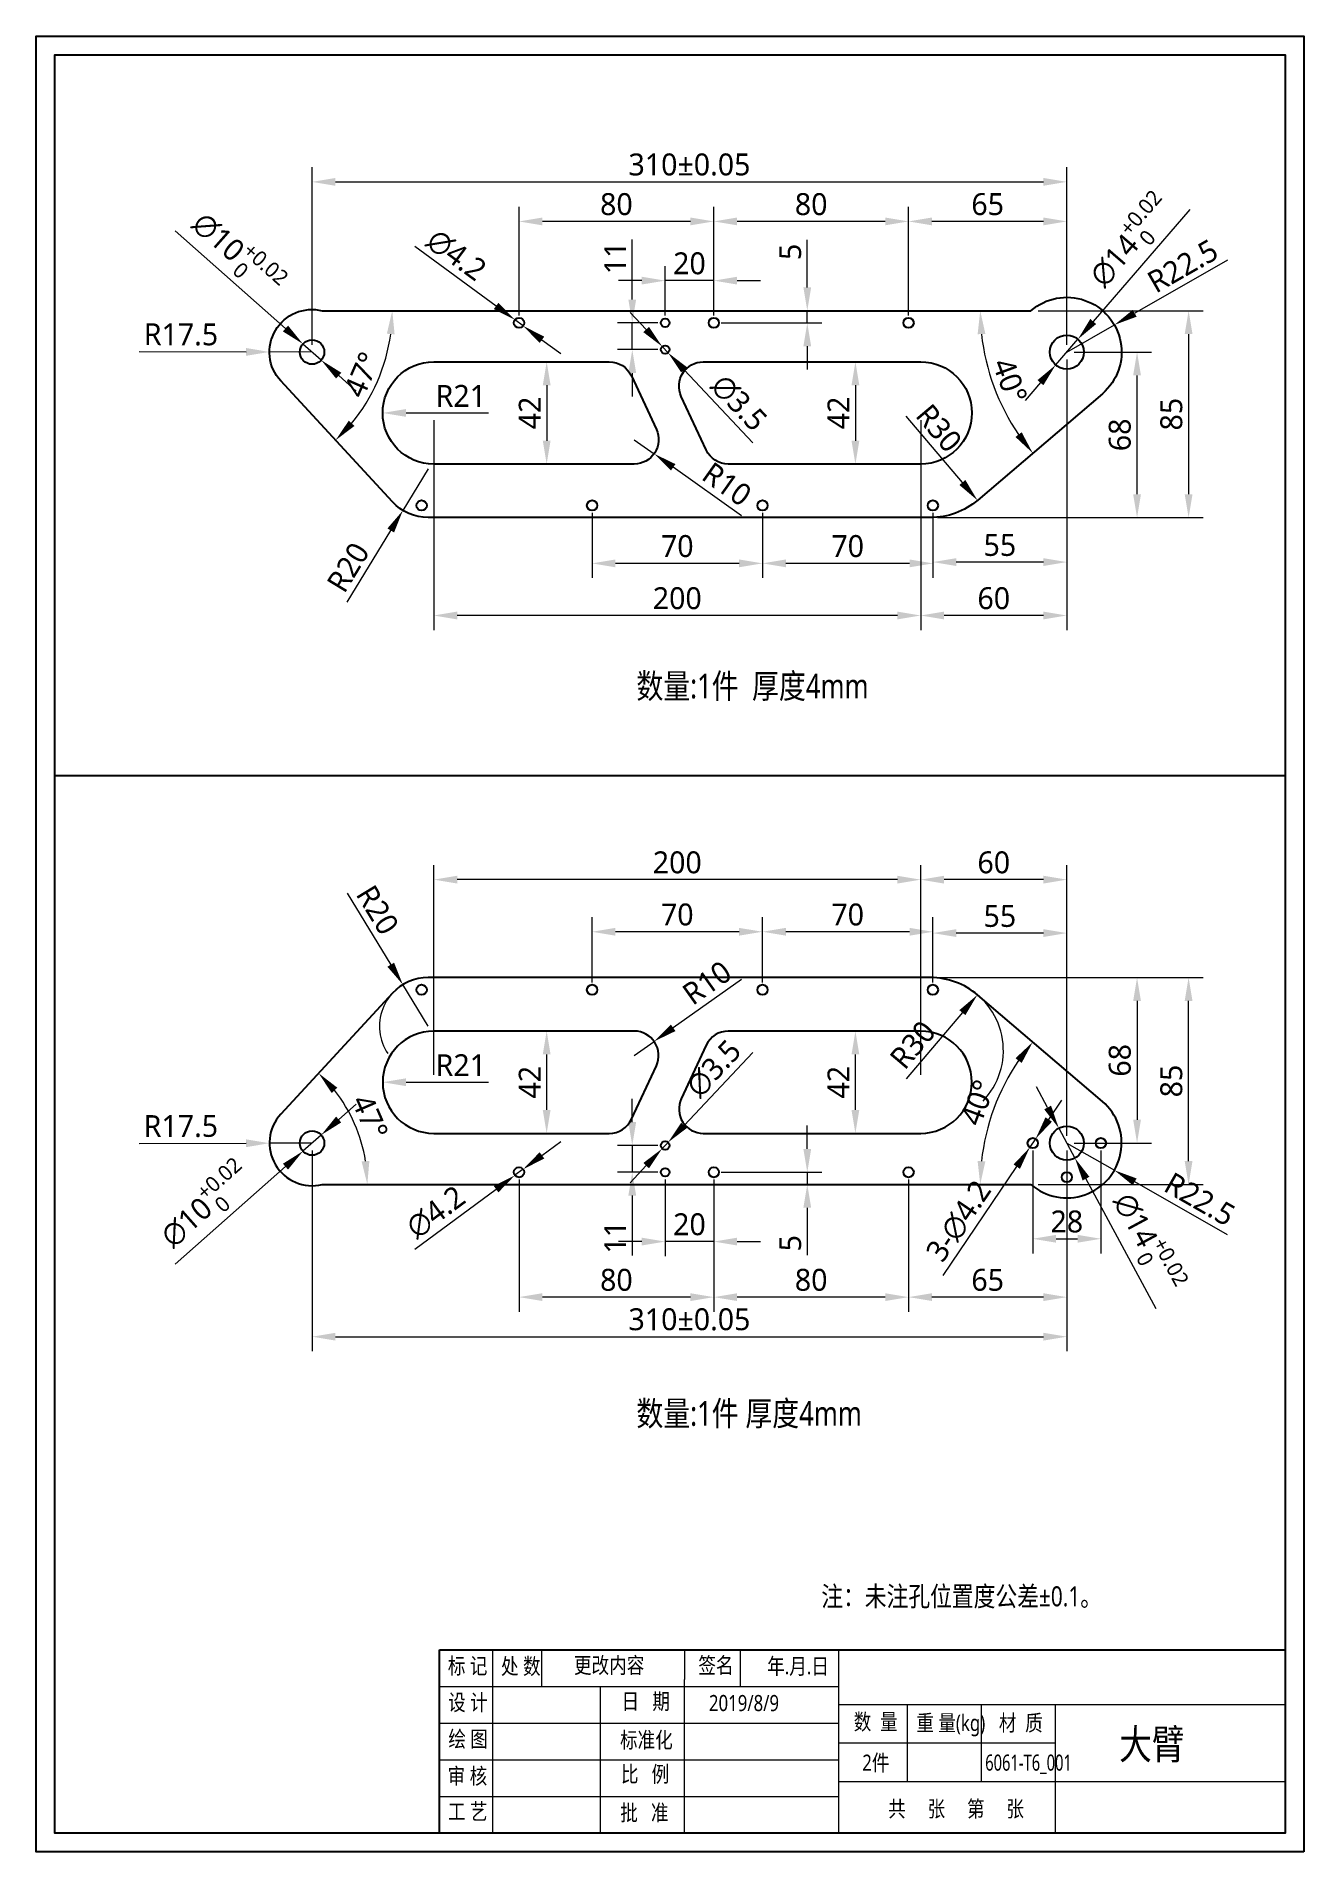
# Model space of a CAD drawing. Header units: millimetres. Extents: x -449 to 2916, y -1257 to 1632.
# Drawn here: x 415 to 936, y 107 to 853 of the extents above; entities that cross this region are included whole.
import ezdxf

# ---------------------------------------------------------------- set-up
doc = ezdxf.new("R2010")
doc.units = ezdxf.units.MM
doc.header["$PDSIZE"] = -1
doc.layers.add('细线层', color=252, linetype='Continuous', lineweight=13)
doc.styles.add('wf', font='')
doc.styles.add('黑体', font='', dxfattribs={"width": 0.8})
doc.styles.get('wf').set_extended_font_data('Microsoft YaHei')
doc.styles.get('黑体').set_extended_font_data('Microsoft YaHei')
doc.dimstyles.new('wf5', dxfattribs={"dimscale": 3, "dimtxt": 3, "dimasz": 3.2, "dimexe": 2, "dimexo": 1, "dimgap": 0.8, "dimtad": 1, "dimdec": 1, "dimdsep": 46, "dimtxsty": 'wf', "dimcen": 0, "dimclrd": 6, "dimclre": 6, "dimadec": 0, "dimazin": 0, "dimtm": 1e-09, "dimtfac": 0.7, "dimtdec": 1, "dimtmove": 0, "dimatfit": 3, "dimfxl": 0, "dimtolj": 1, "dimlwd": 13, "dimlwe": 13, "dimarcsym": 0})

msp = doc.modelspace()

# ---------------------------------------------------------------- texts
at = {"attachment_point": 1, "style": '黑体'}
for s, insert, char_height, width in [('数量:1件  厚度4mm', (661.756, 591.269), 10.125, 2422.13343), ('数量:1件 厚度4mm', (661.756, 292.418), 10.125, 2422.13343), ('标 记', (584.314, 186.965), 6.6182, 176.00806), ('处 数', (606.143, 186.81), 6.6182, 176.00806), ('更改内容', (636.117, 187.216), 6.6182, 176.00806), ('{\\Q0;签名}', (687.19, 187.168), 6.6182, 176.00806), ('{\\Q0;年.月.日}', (715.463, 186.844), 6.61821, 176.00806), ('设 计', (584.418, 171.942), 6.6182, 176.00806), ('日   期', (655.67, 172.399), 6.6182, 176.00806), (' 2019/8/9', (689.752, 171.69), 6.6182, 176.00806), ('数  量', (751.017, 163.995), 6.6182, 176.00806), ('重 量(kg)', (776.741, 163.541), 6.6182, 176.00806), ('材  质', (810.624, 163.541), 6.6182, 176.00806), ('绘 图', (584.526, 156.916), 6.6182, 176.00806), ('{\\Q0;标准化}', (655.021, 156.512), 6.6182, 176.00806), ('审 核', (584.248, 141.703), 6.6182, 176.00806), ('比   例', (655.405, 142.502), 6.6182, 176.00806), ('工 艺', (584.341, 127.111), 6.6182, 176.00806), ('批   准', (655.124, 126.649), 6.6182, 176.00806), ('共     张     第     张', (765.169, 128.253), 6.61821, 176.00806)]:
    msp.add_mtext(s, dxfattribs=dict(at, insert=insert, char_height=char_height, width=width))
at = {"linetype": 'ByBlock', "lineweight": 25, "attachment_point": 1, "style": '黑体'}
for s, insert, char_height, width in [('注：未注孔位置度公差%%P0.1。', (737.68, 216.32), 8.19438, 134.39014), ('大臂', (860.034, 157.586), 12.2916, 66.05038)]:
    msp.add_mtext(s, dxfattribs=dict(at, insert=insert, char_height=char_height, width=width))
at = {"linetype": 'ByBlock', "insert": (754.524, 147.183), "char_height": 6.6182, "width": 18.64954, "attachment_point": 1, "style": '黑体'}
msp.add_mtext('2件', dxfattribs=at)
at = {"style": '黑体', "width": 0.7}
msp.add_attdef('6061-T6_001', (805.027, 140.597), '', height=6.618, dxfattribs=at)

# ---------------------------------------------------------------- blocks, each defined once
blk = doc.blocks.new('*D541')
at = {"color": 6, "lineweight": 13}
for p, q in [((528.54, 726.41), (528.54, 799.34)), ((838.54, 726.41), (838.54, 799.34)), ((538.14, 793.34), (828.94, 793.34))]:
    blk.add_line(p, q, dxfattribs=at)
at = {"color": 6}
for points in [[(538.14, 794.94), (538.14, 791.74), (528.54, 793.34)], [(828.94, 791.74), (828.94, 794.94), (838.54, 793.34)]]:
    blk.add_solid(points, dxfattribs=at)
at = {"layer": 'Defpoints', "color": 0}
for p in [(838.54, 793.34), (528.54, 723.41), (838.54, 723.41)]:
    blk.add_point(p, dxfattribs=at)
at = {"color": 0, "insert": (683.54, 800.42), "char_height": 9, "attachment_point": 5, "style": 'wf'}
blk.add_mtext('\\A1;\\A1;310%%p0.05', dxfattribs=at)
blk = doc.blocks.new('*D542')
at = {"color": 6, "lineweight": 13}
for p, q in [((826.8, 740.41), (894.56, 740.41)), ((888.56, 730.81), (888.56, 665.01)), ((785.48, 655.41), (894.56, 655.41))]:
    blk.add_line(p, q, dxfattribs=at)
at = {"color": 6}
for points in [[(890.16, 730.81), (886.96, 730.81), (888.56, 740.41)], [(886.96, 665.01), (890.16, 665.01), (888.56, 655.41)]]:
    blk.add_solid(points, dxfattribs=at)
at = {"layer": 'Defpoints', "color": 0}
for p in [(823.8, 740.41), (782.48, 655.41), (888.56, 655.41)]:
    blk.add_point(p, dxfattribs=at)
at = {"color": 0, "insert": (881.51, 697.91), "char_height": 9, "attachment_point": 5, "rotation": 90, "style": 'wf'}
blk.add_mtext('\\A1;85', dxfattribs=at)
blk = doc.blocks.new('*D543')
at = {"color": 6, "lineweight": 13}
for p, q in [((841.54, 723.41), (873.39, 723.41)), ((867.39, 665.01), (867.39, 713.81)), ((785.48, 655.41), (873.39, 655.41))]:
    blk.add_line(p, q, dxfattribs=at)
at = {"color": 6}
for points in [[(868.99, 713.81), (865.79, 713.81), (867.39, 723.41)], [(865.79, 665.01), (868.99, 665.01), (867.39, 655.41)]]:
    blk.add_solid(points, dxfattribs=at)
at = {"layer": 'Defpoints', "color": 0}
for p in [(838.54, 723.41), (867.39, 723.41), (782.48, 655.41)]:
    blk.add_point(p, dxfattribs=at)
at = {"color": 0, "insert": (860.34, 689.41), "char_height": 9, "attachment_point": 5, "rotation": 90, "style": 'wf'}
blk.add_mtext('\\A1;68', dxfattribs=at)
blk = doc.blocks.new('*D544')
at = {"color": 6, "lineweight": 13}
for p, q in [((773.54, 738.41), (773.54, 783.09)), ((828.94, 777.09), (783.14, 777.09)), ((838.54, 726.41), (838.54, 783.09))]:
    blk.add_line(p, q, dxfattribs=at)
at = {"color": 6}
for points in [[(783.14, 778.69), (783.14, 775.49), (773.54, 777.09)], [(828.94, 775.49), (828.94, 778.69), (838.54, 777.09)]]:
    blk.add_solid(points, dxfattribs=at)
at = {"layer": 'Defpoints', "color": 0}
for p in [(773.54, 777.09), (773.54, 735.41), (838.54, 723.41)]:
    blk.add_point(p, dxfattribs=at)
at = {"color": 0, "insert": (806.04, 784.14), "char_height": 9, "attachment_point": 5, "style": 'wf'}
blk.add_mtext('\\A1;65', dxfattribs=at)
blk = doc.blocks.new('*D545')
at = {"color": 6, "lineweight": 13}
for p, q in [((693.54, 738.41), (693.54, 783.09)), ((763.94, 777.09), (703.14, 777.09)), ((773.54, 738.41), (773.54, 783.09))]:
    blk.add_line(p, q, dxfattribs=at)
at = {"color": 6}
for points in [[(703.14, 778.69), (703.14, 775.49), (693.54, 777.09)], [(763.94, 775.49), (763.94, 778.69), (773.54, 777.09)]]:
    blk.add_solid(points, dxfattribs=at)
at = {"layer": 'Defpoints', "color": 0}
for p in [(693.54, 777.09), (693.54, 735.41), (773.54, 735.41)]:
    blk.add_point(p, dxfattribs=at)
at = {"color": 0, "insert": (733.54, 784.14), "char_height": 9, "attachment_point": 5, "style": 'wf'}
blk.add_mtext('\\A1;80', dxfattribs=at)
blk = doc.blocks.new('*D546')
at = {"color": 6, "lineweight": 13}
for p, q in [((613.54, 738.41), (613.54, 783.09)), ((683.94, 777.09), (623.14, 777.09)), ((693.54, 738.41), (693.54, 783.09))]:
    blk.add_line(p, q, dxfattribs=at)
at = {"color": 6}
for points in [[(623.14, 778.69), (623.14, 775.49), (613.54, 777.09)], [(683.94, 775.49), (683.94, 778.69), (693.54, 777.09)]]:
    blk.add_solid(points, dxfattribs=at)
at = {"layer": 'Defpoints', "color": 0}
for p in [(613.54, 777.09), (613.54, 735.41), (693.54, 735.41)]:
    blk.add_point(p, dxfattribs=at)
at = {"color": 0, "insert": (653.54, 784.14), "char_height": 9, "attachment_point": 5, "style": 'wf'}
blk.add_mtext('\\A1;80', dxfattribs=at)
blk = doc.blocks.new('*D547')
at = {"color": 6, "lineweight": 13}
for p, q in [((673.54, 738.41), (673.54, 758.77)), ((693.54, 738.41), (693.54, 758.77)), ((663.94, 752.77), (654.34, 752.77)), ((693.54, 752.77), (673.54, 752.77)), ((703.14, 752.77), (712.74, 752.77))]:
    blk.add_line(p, q, dxfattribs=at)
at = {"color": 6}
for points in [[(663.94, 751.17), (663.94, 754.37), (673.54, 752.77)], [(703.14, 754.37), (703.14, 751.17), (693.54, 752.77)]]:
    blk.add_solid(points, dxfattribs=at)
at = {"layer": 'Defpoints', "color": 0}
for p in [(673.54, 752.77), (673.54, 735.41), (693.54, 735.41)]:
    blk.add_point(p, dxfattribs=at)
at = {"color": 0, "insert": (683.54, 759.82), "char_height": 9, "attachment_point": 5, "style": 'wf'}
blk.add_mtext('\\A1;20', dxfattribs=at)
blk = doc.blocks.new('*D548')
at = {"color": 6, "lineweight": 13}
for p, q in [((731.94, 750.01), (731.94, 769.53)), ((696.54, 740.41), (737.94, 740.41)), ((731.94, 735.41), (731.94, 740.41)), ((696.54, 735.41), (737.94, 735.41)), ((731.94, 725.81), (731.94, 716.21))]:
    blk.add_line(p, q, dxfattribs=at)
at = {"color": 6}
for points in [[(730.34, 750.01), (733.54, 750.01), (731.94, 740.41)], [(733.54, 725.81), (730.34, 725.81), (731.94, 735.41)]]:
    blk.add_solid(points, dxfattribs=at)
at = {"layer": 'Defpoints', "color": 0}
for p in [(693.54, 740.41), (731.94, 740.41), (693.54, 735.41)]:
    blk.add_point(p, dxfattribs=at)
at = {"color": 0, "insert": (724.96, 764.57), "char_height": 9, "attachment_point": 5, "rotation": 90, "style": 'wf'}
blk.add_mtext('\\A1;5', dxfattribs=at)
blk = doc.blocks.new('*D549')
at = {"color": 6, "lineweight": 13}
for p, q in [((660.05, 745.01), (660.05, 769.6)), ((670.54, 735.41), (654.05, 735.41)), ((660.05, 724.41), (660.05, 735.41)), ((670.54, 724.41), (654.05, 724.41)), ((660.05, 714.81), (660.05, 705.21))]:
    blk.add_line(p, q, dxfattribs=at)
at = {"color": 6}
for points in [[(658.45, 745.01), (661.65, 745.01), (660.05, 735.41)], [(661.65, 714.81), (658.45, 714.81), (660.05, 724.41)]]:
    blk.add_solid(points, dxfattribs=at)
at = {"layer": 'Defpoints', "color": 0}
for p in [(660.05, 735.41), (673.54, 735.41), (673.54, 724.41)]:
    blk.add_point(p, dxfattribs=at)
at = {"color": 0, "insert": (653.05, 762.1), "char_height": 9, "attachment_point": 5, "rotation": 90, "style": 'wf'}
blk.add_mtext('\\A1;11', dxfattribs=at)
blk = doc.blocks.new('*D550')
at = {"color": 6, "lineweight": 13}
for p, q in [((889.08, 781.97), (849.39, 735.98)), ((833.97, 718.11), (843.12, 728.71)), ((827.7, 710.85), (821.43, 703.58))]:
    blk.add_line(p, q, dxfattribs=at)
at = {"color": 6}
for points in [[(848.18, 737.02), (850.6, 734.93), (843.12, 728.71)], [(828.91, 709.8), (826.49, 711.89), (833.97, 718.11)]]:
    blk.add_solid(points, dxfattribs=at)
at = {"layer": 'Defpoints', "color": 0}
for p in [(843.12, 728.71), (833.97, 718.11)]:
    blk.add_point(p, dxfattribs=at)
at = {"color": 0, "insert": (864.74, 769.19), "char_height": 9, "attachment_point": 5, "rotation": 49.20498, "style": 'wf'}
blk.add_mtext('\\A1;\\A1;∅14{\\H0.7x;\\S+0.02^  0;}', dxfattribs=at)
blk = doc.blocks.new('*D552')
at = {"color": 6, "lineweight": 13}
for p, q in [((472.37, 773.2), (517.62, 733.1)), ((532.29, 720.1), (524.8, 726.73)), ((539.47, 713.73), (546.65, 707.36))]:
    blk.add_line(p, q, dxfattribs=at)
at = {"color": 6}
for points in [[(516.56, 731.9), (518.68, 734.29), (524.8, 726.73)], [(540.53, 714.93), (538.41, 712.53), (532.29, 720.1)]]:
    blk.add_solid(points, dxfattribs=at)
at = {"layer": 'Defpoints', "color": 0}
for p in [(524.8, 726.73), (532.29, 720.1)]:
    blk.add_point(p, dxfattribs=at)
at = {"color": 0, "insert": (498.08, 763.87), "char_height": 9, "attachment_point": 5, "rotation": 318.44847, "style": 'wf'}
blk.add_mtext('\\A1;\\A1;∅10{\\H0.7x;\\S+0.02^  0;}', dxfattribs=at)
blk = doc.blocks.new('*D553')
at = {"color": 6, "lineweight": 13}
for p, q in [((736.89, 719.41), (757.71, 719.41)), ((751.71, 709.81), (751.71, 687.01)), ((742.02, 677.41), (757.71, 677.41))]:
    blk.add_line(p, q, dxfattribs=at)
at = {"color": 6}
for points in [[(753.31, 709.81), (750.11, 709.81), (751.71, 719.41)], [(750.11, 687.01), (753.31, 687.01), (751.71, 677.41)]]:
    blk.add_solid(points, dxfattribs=at)
at = {"layer": 'Defpoints', "color": 0}
for p in [(733.89, 719.41), (739.02, 677.41), (751.71, 677.41)]:
    blk.add_point(p, dxfattribs=at)
at = {"color": 0, "insert": (744.74, 698.41), "char_height": 9, "attachment_point": 5, "rotation": 90, "style": 'wf'}
blk.add_mtext('\\A1;42', dxfattribs=at)
blk = doc.blocks.new('*D554')
at = {"color": 6, "lineweight": 13}
for p, q in [((617.58, 719.41), (630.9, 719.41)), ((624.9, 709.81), (624.9, 687.01)), ((622.71, 677.41), (630.9, 677.41))]:
    blk.add_line(p, q, dxfattribs=at)
at = {"color": 6}
for points in [[(626.5, 709.81), (623.3, 709.81), (624.9, 719.41)], [(623.3, 687.01), (626.5, 687.01), (624.9, 677.41)]]:
    blk.add_solid(points, dxfattribs=at)
at = {"layer": 'Defpoints', "color": 0}
for p in [(614.58, 719.41), (619.71, 677.41), (624.9, 677.41)]:
    blk.add_point(p, dxfattribs=at)
at = {"color": 0, "insert": (617.93, 698.41), "char_height": 9, "attachment_point": 5, "rotation": 90, "style": 'wf'}
blk.add_mtext('\\A1;42', dxfattribs=at)
blk = doc.blocks.new('*D555')
at = {"color": 6, "lineweight": 13}
for p, q in [((838.54, 720.41), (838.54, 609.19)), ((778.54, 695.41), (778.54, 609.19)), ((828.94, 615.19), (788.14, 615.19))]:
    blk.add_line(p, q, dxfattribs=at)
at = {"color": 6}
for points in [[(788.14, 616.79), (788.14, 613.59), (778.54, 615.19)], [(828.94, 613.59), (828.94, 616.79), (838.54, 615.19)]]:
    blk.add_solid(points, dxfattribs=at)
at = {"layer": 'Defpoints', "color": 0}
for p in [(838.54, 723.41), (778.54, 698.41), (778.54, 615.19)]:
    blk.add_point(p, dxfattribs=at)
at = {"color": 0, "insert": (808.54, 622.24), "char_height": 9, "attachment_point": 5, "style": 'wf'}
blk.add_mtext('\\A1;60', dxfattribs=at)
blk = doc.blocks.new('*D556')
at = {"color": 6, "lineweight": 13}
for p, q in [((838.54, 720.41), (838.54, 631.13)), ((783.54, 657.41), (783.54, 631.13)), ((828.94, 637.13), (793.14, 637.13))]:
    blk.add_line(p, q, dxfattribs=at)
at = {"color": 6}
for points in [[(793.14, 638.73), (793.14, 635.53), (783.54, 637.13)], [(828.94, 635.53), (828.94, 638.73), (838.54, 637.13)]]:
    blk.add_solid(points, dxfattribs=at)
at = {"layer": 'Defpoints', "color": 0}
for p in [(838.54, 723.41), (783.54, 660.41), (783.54, 637.13)]:
    blk.add_point(p, dxfattribs=at)
at = {"color": 0, "insert": (811.04, 644.11), "char_height": 9, "attachment_point": 5, "style": 'wf'}
blk.add_mtext('\\A1;55', dxfattribs=at)
blk = doc.blocks.new('*D557')
at = {"color": 6, "lineweight": 13}
for p, q in [((713.54, 657.41), (713.54, 630.6)), ((783.54, 657.41), (783.54, 630.6)), ((773.94, 636.6), (723.14, 636.6))]:
    blk.add_line(p, q, dxfattribs=at)
at = {"color": 6}
for points in [[(723.14, 638.2), (723.14, 635), (713.54, 636.6)], [(773.94, 635), (773.94, 638.2), (783.54, 636.6)]]:
    blk.add_solid(points, dxfattribs=at)
at = {"layer": 'Defpoints', "color": 0}
for p in [(713.54, 660.41), (783.54, 660.41), (713.54, 636.6)]:
    blk.add_point(p, dxfattribs=at)
at = {"color": 0, "insert": (748.54, 643.65), "char_height": 9, "attachment_point": 5, "style": 'wf'}
blk.add_mtext('\\A1;70', dxfattribs=at)
blk = doc.blocks.new('*D558')
at = {"color": 6, "lineweight": 13}
for p, q in [((643.54, 657.41), (643.54, 630.6)), ((713.54, 657.41), (713.54, 630.6)), ((703.94, 636.6), (653.14, 636.6))]:
    blk.add_line(p, q, dxfattribs=at)
at = {"color": 6}
for points in [[(653.14, 638.2), (653.14, 635), (643.54, 636.6)], [(703.94, 635), (703.94, 638.2), (713.54, 636.6)]]:
    blk.add_solid(points, dxfattribs=at)
at = {"layer": 'Defpoints', "color": 0}
for p in [(643.54, 660.41), (713.54, 660.41), (643.54, 636.6)]:
    blk.add_point(p, dxfattribs=at)
at = {"color": 0, "insert": (678.54, 643.65), "char_height": 9, "attachment_point": 5, "style": 'wf'}
blk.add_mtext('\\A1;70', dxfattribs=at)
blk = doc.blocks.new('*D559')
at = {"color": 6, "lineweight": 13}
for p, q in [((578.54, 695.41), (578.54, 609.19)), ((778.54, 695.41), (778.54, 609.19)), ((768.94, 615.19), (588.14, 615.19))]:
    blk.add_line(p, q, dxfattribs=at)
at = {"color": 6}
for points in [[(588.14, 616.79), (588.14, 613.59), (578.54, 615.19)], [(768.94, 613.59), (768.94, 616.79), (778.54, 615.19)]]:
    blk.add_solid(points, dxfattribs=at)
at = {"layer": 'Defpoints', "color": 0}
for p in [(578.54, 698.41), (778.54, 698.41), (578.54, 615.19)]:
    blk.add_point(p, dxfattribs=at)
at = {"color": 0, "insert": (678.54, 622.24), "char_height": 9, "attachment_point": 5, "style": 'wf'}
blk.add_mtext('\\A1;200', dxfattribs=at)
blk = doc.blocks.new('*D560')
at = {"color": 6, "lineweight": 13}
for p, q in [((457.49, 723.61), (501.44, 723.49)), ((528.54, 723.41), (511.04, 723.46))]:
    blk.add_line(p, q, dxfattribs=at)
at = {"color": 6}
blk.add_solid([(501.44, 721.89), (501.45, 725.09), (511.04, 723.46)], dxfattribs=at)
at = {"layer": 'Defpoints', "color": 0}
for p in [(511.04, 723.46), (528.54, 723.41)]:
    blk.add_point(p, dxfattribs=at)
at = {"color": 0, "insert": (474.69, 730.64), "char_height": 9, "attachment_point": 5, "rotation": 359.84318, "style": 'wf'}
blk.add_mtext('\\A1;R17.5', dxfattribs=at)
blk = doc.blocks.new('*D561')
at = {"color": 6, "lineweight": 13}
blk.add_line((567.14, 698.41), (601.06, 698.41), dxfattribs=at)
at = {"color": 6}
blk.add_solid([(567.14, 700.01), (567.14, 696.81), (557.54, 698.41)], dxfattribs=at)
at = {"layer": 'Defpoints', "color": 0}
for p in [(557.54, 698.41), (578.54, 698.41)]:
    blk.add_point(p, dxfattribs=at)
at = {"color": 0, "insert": (589.64, 705.41), "char_height": 9, "attachment_point": 5, "style": 'wf'}
blk.add_mtext('\\A1;R21', dxfattribs=at)
blk = doc.blocks.new('*D562')
at = {"color": 6, "lineweight": 13}
blk.add_arc((489.04, 740.41), 72.44, 320.29889, 352.40107, dxfattribs=at)
at = {"color": 6}
for points in [[(562.44, 730.73), (559.25, 730.94), (561.48, 740.41)], [(543.62, 695.24), (545.94, 693.04), (538.17, 687.18)]]:
    blk.add_solid(points, dxfattribs=at)
at = {"layer": 'Defpoints', "color": 0}
for p in [(532.7, 740.41), (823.8, 740.41), (515.68, 711.54), (550.79, 702.53), (561.54, 661.85)]:
    blk.add_point(p, dxfattribs=at)
at = {"color": 0, "insert": (549.03, 714.14), "char_height": 9, "attachment_point": 5, "rotation": 66.34998, "style": 'wf'}
blk.add_mtext('\\A1;47%%d', dxfattribs=at)
blk = doc.blocks.new('*D563')
at = {"color": 6, "lineweight": 13}
blk.add_arc((893.11, 740.41), 90.13, 186.10574, 214.38142, dxfattribs=at)
at = {"color": 6}
for points in [[(805.09, 730.91), (801.9, 730.74), (802.98, 740.41)], [(817.46, 688.54), (820, 690.49), (824.56, 681.89)]]:
    blk.add_solid(points, dxfattribs=at)
at = {"layer": 'Defpoints', "color": 0}
for p in [(532.7, 740.41), (823.8, 740.41), (805.47, 719.38), (853.15, 706.3), (801.96, 662.6)]:
    blk.add_point(p, dxfattribs=at)
at = {"color": 0, "insert": (815.17, 711.67), "char_height": 9, "attachment_point": 5, "rotation": 290.24358, "style": 'wf'}
blk.add_mtext('\\A1;40%%d', dxfattribs=at)
blk = doc.blocks.new('*D564')
at = {"color": 6, "lineweight": 13}
for p, q in [((576.24, 675.41), (565.84, 658.33)), ((542.95, 620.69), (560.85, 650.12))]:
    blk.add_line(p, q, dxfattribs=at)
at = {"color": 6}
blk.add_solid([(562.22, 649.29), (559.49, 650.96), (565.84, 658.33)], dxfattribs=at)
at = {"layer": 'Defpoints', "color": 0}
for p in [(576.24, 675.41), (565.84, 658.33)]:
    blk.add_point(p, dxfattribs=at)
at = {"color": 0, "insert": (543.38, 634.97), "char_height": 9, "attachment_point": 5, "rotation": 58.68238, "style": 'wf'}
blk.add_mtext('\\A1;R20', dxfattribs=at)
blk = doc.blocks.new('*D565')
at = {"color": 6, "lineweight": 13}
blk.add_line((795.65, 669.83), (772.62, 697.08), dxfattribs=at)
at = {"color": 6}
blk.add_solid([(794.42, 668.8), (796.87, 670.86), (801.84, 662.5)], dxfattribs=at)
at = {"layer": 'Defpoints', "color": 0}
for p in [(782.48, 685.41), (801.84, 662.5)]:
    blk.add_point(p, dxfattribs=at)
at = {"color": 0, "insert": (786.03, 692.14), "char_height": 9, "attachment_point": 5, "rotation": 310.19635, "style": 'wf'}
blk.add_mtext('\\A1;R30', dxfattribs=at)
blk = doc.blocks.new('*D566')
at = {"color": 6, "lineweight": 13}
for p, q in [((904.57, 761.15), (866.41, 739.34)), ((838.54, 723.41), (858.08, 734.58))]:
    blk.add_line(p, q, dxfattribs=at)
at = {"color": 6}
blk.add_solid([(865.62, 740.73), (867.21, 737.95), (858.08, 734.58)], dxfattribs=at)
at = {"layer": 'Defpoints', "color": 0}
for p in [(858.08, 734.58), (838.54, 723.41)]:
    blk.add_point(p, dxfattribs=at)
at = {"color": 0, "insert": (886.16, 758.75), "char_height": 9, "attachment_point": 5, "rotation": 29.75177, "style": 'wf'}
blk.add_mtext('\\A1;R22.5', dxfattribs=at)
blk = doc.blocks.new('*D567')
at = {"color": 6, "lineweight": 13}
for p, q in [((570.81, 766.93), (604.13, 742.36)), ((615.23, 734.17), (611.85, 736.66)), ((622.96, 728.47), (630.68, 722.77))]:
    blk.add_line(p, q, dxfattribs=at)
at = {"color": 6}
for points in [[(603.18, 741.07), (605.08, 743.65), (611.85, 736.66)], [(623.91, 729.75), (622.01, 727.18), (615.23, 734.17)]]:
    blk.add_solid(points, dxfattribs=at)
at = {"layer": 'Defpoints', "color": 0}
for p in [(611.85, 736.66), (615.23, 734.17)]:
    blk.add_point(p, dxfattribs=at)
at = {"color": 0, "insert": (587.84, 763.23), "char_height": 9, "attachment_point": 5, "rotation": 323.58346, "style": 'wf'}
blk.add_mtext('\\A1;∅4.2', dxfattribs=at)
blk = doc.blocks.new('*D568')
at = {"color": 6, "lineweight": 13}
for p, q in [((665.77, 732.68), (659.19, 739.68)), ((672.35, 725.69), (674.74, 723.14)), ((709.52, 686.15), (681.32, 716.14))]:
    blk.add_line(p, q, dxfattribs=at)
at = {"color": 6}
for points in [[(664.6, 731.59), (666.94, 733.78), (672.35, 725.69)], [(682.48, 717.24), (680.15, 715.05), (674.74, 723.14)]]:
    blk.add_solid(points, dxfattribs=at)
at = {"layer": 'Defpoints', "color": 0}
for p in [(672.35, 725.69), (674.74, 723.14)]:
    blk.add_point(p, dxfattribs=at)
at = {"color": 0, "insert": (703.9, 702.53), "char_height": 9, "attachment_point": 5, "rotation": 313.23497, "style": 'wf'}
blk.add_mtext('\\A1;∅3.5', dxfattribs=at)
blk = doc.blocks.new('*D569')
at = {"color": 6, "lineweight": 13}
for p, q in [((660.88, 687.41), (669.04, 681.63)), ((704.98, 656.16), (676.87, 676.08))]:
    blk.add_line(p, q, dxfattribs=at)
at = {"color": 6}
blk.add_solid([(677.8, 677.38), (675.95, 674.77), (669.04, 681.63)], dxfattribs=at)
at = {"layer": 'Defpoints', "color": 0}
for p in [(660.88, 687.41), (669.04, 681.63)]:
    blk.add_point(p, dxfattribs=at)
at = {"color": 0, "insert": (698.93, 669.11), "char_height": 9, "attachment_point": 5, "rotation": 324.67179, "style": 'wf'}
blk.add_mtext('\\A1;R10', dxfattribs=at)
blk = doc.blocks.new('*D570')
at = {"color": 6, "lineweight": 13}
for p, q in [((528.54, 395.44), (528.54, 312.89)), ((838.54, 395.44), (838.54, 312.89)), ((538.14, 318.89), (828.94, 318.89))]:
    blk.add_line(p, q, dxfattribs=at)
at = {"color": 6}
for points in [[(538.14, 320.49), (538.14, 317.29), (528.54, 318.89)], [(828.94, 317.29), (828.94, 320.49), (838.54, 318.89)]]:
    blk.add_solid(points, dxfattribs=at)
at = {"layer": 'Defpoints', "color": 0}
for p in [(528.54, 398.44), (838.54, 398.44), (838.54, 318.89)]:
    blk.add_point(p, dxfattribs=at)
at = {"color": 0, "insert": (683.54, 325.97), "char_height": 9, "attachment_point": 5, "style": 'wf'}
blk.add_mtext('\\A1;\\A1;310%%p0.05', dxfattribs=at)
blk = doc.blocks.new('*D571')
at = {"color": 6, "lineweight": 13}
for p, q in [((785.48, 466.44), (894.56, 466.44)), ((888.56, 391.04), (888.56, 456.84)), ((826.8, 381.44), (894.56, 381.44))]:
    blk.add_line(p, q, dxfattribs=at)
at = {"color": 6}
for points in [[(890.16, 456.84), (886.96, 456.84), (888.56, 466.44)], [(886.96, 391.04), (890.16, 391.04), (888.56, 381.44)]]:
    blk.add_solid(points, dxfattribs=at)
at = {"layer": 'Defpoints', "color": 0}
for p in [(782.48, 466.44), (888.56, 466.44), (823.8, 381.44)]:
    blk.add_point(p, dxfattribs=at)
at = {"color": 0, "insert": (881.51, 423.94), "char_height": 9, "attachment_point": 5, "rotation": 90, "style": 'wf'}
blk.add_mtext('\\A1;85', dxfattribs=at)
blk = doc.blocks.new('*D572')
at = {"color": 6, "lineweight": 13}
for p, q in [((785.48, 466.44), (873.39, 466.44)), ((867.39, 456.84), (867.39, 408.04)), ((841.54, 398.44), (873.39, 398.44))]:
    blk.add_line(p, q, dxfattribs=at)
at = {"color": 6}
for points in [[(868.99, 456.84), (865.79, 456.84), (867.39, 466.44)], [(865.79, 408.04), (868.99, 408.04), (867.39, 398.44)]]:
    blk.add_solid(points, dxfattribs=at)
at = {"layer": 'Defpoints', "color": 0}
for p in [(782.48, 466.44), (838.54, 398.44), (867.39, 398.44)]:
    blk.add_point(p, dxfattribs=at)
at = {"color": 0, "insert": (860.34, 432.44), "char_height": 9, "attachment_point": 5, "rotation": 90, "style": 'wf'}
blk.add_mtext('\\A1;68', dxfattribs=at)
blk = doc.blocks.new('*D573')
at = {"color": 6, "lineweight": 13}
for p, q in [((838.54, 395.44), (838.54, 329.15)), ((773.54, 383.44), (773.54, 329.15)), ((828.94, 335.15), (783.14, 335.15))]:
    blk.add_line(p, q, dxfattribs=at)
at = {"color": 6}
for points in [[(783.14, 336.75), (783.14, 333.55), (773.54, 335.15)], [(828.94, 333.55), (828.94, 336.75), (838.54, 335.15)]]:
    blk.add_solid(points, dxfattribs=at)
at = {"layer": 'Defpoints', "color": 0}
for p in [(838.54, 398.44), (773.54, 386.44), (773.54, 335.15)]:
    blk.add_point(p, dxfattribs=at)
at = {"color": 0, "insert": (806.04, 342.2), "char_height": 9, "attachment_point": 5, "style": 'wf'}
blk.add_mtext('\\A1;65', dxfattribs=at)
blk = doc.blocks.new('*D574')
at = {"color": 6, "lineweight": 13}
for p, q in [((693.54, 383.44), (693.54, 329.15)), ((773.54, 383.44), (773.54, 329.15)), ((763.94, 335.15), (703.14, 335.15))]:
    blk.add_line(p, q, dxfattribs=at)
at = {"color": 6}
for points in [[(703.14, 336.75), (703.14, 333.55), (693.54, 335.15)], [(763.94, 333.55), (763.94, 336.75), (773.54, 335.15)]]:
    blk.add_solid(points, dxfattribs=at)
at = {"layer": 'Defpoints', "color": 0}
for p in [(693.54, 386.44), (773.54, 386.44), (693.54, 335.15)]:
    blk.add_point(p, dxfattribs=at)
at = {"color": 0, "insert": (733.54, 342.2), "char_height": 9, "attachment_point": 5, "style": 'wf'}
blk.add_mtext('\\A1;80', dxfattribs=at)
blk = doc.blocks.new('*D575')
at = {"color": 6, "lineweight": 13}
for p, q in [((613.54, 383.44), (613.54, 329.15)), ((693.54, 383.44), (693.54, 329.15)), ((683.94, 335.15), (623.14, 335.15))]:
    blk.add_line(p, q, dxfattribs=at)
at = {"color": 6}
for points in [[(623.14, 336.75), (623.14, 333.55), (613.54, 335.15)], [(683.94, 333.55), (683.94, 336.75), (693.54, 335.15)]]:
    blk.add_solid(points, dxfattribs=at)
at = {"layer": 'Defpoints', "color": 0}
for p in [(613.54, 386.44), (693.54, 386.44), (613.54, 335.15)]:
    blk.add_point(p, dxfattribs=at)
at = {"color": 0, "insert": (653.54, 342.2), "char_height": 9, "attachment_point": 5, "style": 'wf'}
blk.add_mtext('\\A1;80', dxfattribs=at)
blk = doc.blocks.new('*D576')
at = {"color": 6, "lineweight": 13}
for p, q in [((673.54, 383.44), (673.54, 351.97)), ((693.54, 383.44), (693.54, 351.97)), ((663.94, 357.97), (654.34, 357.97)), ((693.54, 357.97), (673.54, 357.97)), ((703.14, 357.97), (712.74, 357.97))]:
    blk.add_line(p, q, dxfattribs=at)
at = {"color": 6}
for points in [[(663.94, 356.37), (663.94, 359.57), (673.54, 357.97)], [(703.14, 359.57), (703.14, 356.37), (693.54, 357.97)]]:
    blk.add_solid(points, dxfattribs=at)
at = {"layer": 'Defpoints', "color": 0}
for p in [(673.54, 386.44), (693.54, 386.44), (673.54, 357.97)]:
    blk.add_point(p, dxfattribs=at)
at = {"color": 0, "insert": (683.54, 365.02), "char_height": 9, "attachment_point": 5, "style": 'wf'}
blk.add_mtext('\\A1;20', dxfattribs=at)
blk = doc.blocks.new('*D577')
at = {"color": 6, "lineweight": 13}
for p, q in [((731.94, 396.04), (731.94, 405.64)), ((696.54, 386.44), (737.94, 386.44)), ((696.54, 381.44), (737.94, 381.44)), ((731.94, 386.44), (731.94, 381.44)), ((731.94, 371.84), (731.94, 352.32))]:
    blk.add_line(p, q, dxfattribs=at)
at = {"color": 6}
for points in [[(730.34, 396.04), (733.54, 396.04), (731.94, 386.44)], [(733.54, 371.84), (730.34, 371.84), (731.94, 381.44)]]:
    blk.add_solid(points, dxfattribs=at)
at = {"layer": 'Defpoints', "color": 0}
for p in [(693.54, 386.44), (693.54, 381.44), (731.94, 381.44)]:
    blk.add_point(p, dxfattribs=at)
at = {"color": 0, "insert": (724.96, 357.28), "char_height": 9, "attachment_point": 5, "rotation": 90, "style": 'wf'}
blk.add_mtext('\\A1;5', dxfattribs=at)
blk = doc.blocks.new('*D578')
at = {"color": 6, "lineweight": 13}
for p, q in [((660.05, 407.04), (660.05, 416.64)), ((670.54, 397.44), (654.05, 397.44)), ((660.05, 397.44), (660.05, 386.44)), ((670.54, 386.44), (654.05, 386.44)), ((660.05, 376.84), (660.05, 352.25))]:
    blk.add_line(p, q, dxfattribs=at)
at = {"color": 6}
for points in [[(658.45, 407.04), (661.65, 407.04), (660.05, 397.44)], [(661.65, 376.84), (658.45, 376.84), (660.05, 386.44)]]:
    blk.add_solid(points, dxfattribs=at)
at = {"layer": 'Defpoints', "color": 0}
for p in [(673.54, 397.44), (660.05, 386.44), (673.54, 386.44)]:
    blk.add_point(p, dxfattribs=at)
at = {"color": 0, "insert": (653.05, 359.74), "char_height": 9, "attachment_point": 5, "rotation": 90, "style": 'wf'}
blk.add_mtext('\\A1;11', dxfattribs=at)
blk = doc.blocks.new('*D579')
at = {"color": 6, "lineweight": 13}
for p, q in [((830.67, 413.05), (826.12, 421.5)), ((835.22, 404.6), (841.86, 392.27)), ((875.23, 330.34), (846.42, 383.82))]:
    blk.add_line(p, q, dxfattribs=at)
at = {"color": 6}
for points in [[(829.26, 412.29), (832.08, 413.81), (835.22, 404.6)], [(847.83, 384.58), (845.01, 383.06), (841.86, 392.27)]]:
    blk.add_solid(points, dxfattribs=at)
at = {"layer": 'Defpoints', "color": 0}
for p in [(835.22, 404.6), (841.86, 392.27)]:
    blk.add_point(p, dxfattribs=at)
at = {"color": 0, "insert": (871.97, 357.63), "char_height": 9, "attachment_point": 5, "rotation": 298.31291, "style": 'wf'}
blk.add_mtext('\\A1;\\A1;∅14{\\H0.7x;\\S+0.02^  0;}', dxfattribs=at)
blk = doc.blocks.new('*D580')
at = {"color": 6, "lineweight": 13}
for p, q in [((539.47, 408.12), (546.65, 414.49)), ((532.29, 401.75), (524.8, 395.12)), ((472.37, 348.65), (517.62, 388.75))]:
    blk.add_line(p, q, dxfattribs=at)
at = {"color": 6}
for points in [[(538.41, 409.32), (540.53, 406.92), (532.29, 401.75)], [(518.68, 387.55), (516.56, 389.95), (524.8, 395.12)]]:
    blk.add_solid(points, dxfattribs=at)
at = {"layer": 'Defpoints', "color": 0}
for p in [(532.29, 401.75), (524.8, 395.12)]:
    blk.add_point(p, dxfattribs=at)
at = {"color": 0, "insert": (484.72, 373.05), "char_height": 9, "attachment_point": 5, "rotation": 41.55153, "style": 'wf'}
blk.add_mtext('\\A1;\\A1;∅10{\\H0.7x;\\S+0.02^  0;}', dxfattribs=at)
blk = doc.blocks.new('*D581')
at = {"color": 6, "lineweight": 13}
for p, q in [((742.02, 444.44), (757.71, 444.44)), ((751.71, 412.04), (751.71, 434.84)), ((736.89, 402.44), (757.71, 402.44))]:
    blk.add_line(p, q, dxfattribs=at)
at = {"color": 6}
for points in [[(753.31, 434.84), (750.11, 434.84), (751.71, 444.44)], [(750.11, 412.04), (753.31, 412.04), (751.71, 402.44)]]:
    blk.add_solid(points, dxfattribs=at)
at = {"layer": 'Defpoints', "color": 0}
for p in [(739.02, 444.44), (751.71, 444.44), (733.89, 402.44)]:
    blk.add_point(p, dxfattribs=at)
at = {"color": 0, "insert": (744.74, 423.44), "char_height": 9, "attachment_point": 5, "rotation": 90, "style": 'wf'}
blk.add_mtext('\\A1;42', dxfattribs=at)
blk = doc.blocks.new('*D582')
at = {"color": 6, "lineweight": 13}
for p, q in [((622.71, 444.44), (630.9, 444.44)), ((624.9, 412.04), (624.9, 434.84)), ((617.58, 402.44), (630.9, 402.44))]:
    blk.add_line(p, q, dxfattribs=at)
at = {"color": 6}
for points in [[(626.5, 434.84), (623.3, 434.84), (624.9, 444.44)], [(623.3, 412.04), (626.5, 412.04), (624.9, 402.44)]]:
    blk.add_solid(points, dxfattribs=at)
at = {"layer": 'Defpoints', "color": 0}
for p in [(619.71, 444.44), (624.9, 444.44), (614.58, 402.44)]:
    blk.add_point(p, dxfattribs=at)
at = {"color": 0, "insert": (617.93, 423.44), "char_height": 9, "attachment_point": 5, "rotation": 90, "style": 'wf'}
blk.add_mtext('\\A1;42', dxfattribs=at)
blk = doc.blocks.new('*D583')
at = {"color": 6, "lineweight": 13}
for p, q in [((778.54, 426.44), (778.54, 512.66)), ((838.54, 401.44), (838.54, 512.66)), ((828.94, 506.66), (788.14, 506.66))]:
    blk.add_line(p, q, dxfattribs=at)
at = {"color": 6}
for points in [[(788.14, 508.26), (788.14, 505.06), (778.54, 506.66)], [(828.94, 505.06), (828.94, 508.26), (838.54, 506.66)]]:
    blk.add_solid(points, dxfattribs=at)
at = {"layer": 'Defpoints', "color": 0}
for p in [(778.54, 506.66), (778.54, 423.44), (838.54, 398.44)]:
    blk.add_point(p, dxfattribs=at)
at = {"color": 0, "insert": (808.54, 513.71), "char_height": 9, "attachment_point": 5, "style": 'wf'}
blk.add_mtext('\\A1;60', dxfattribs=at)
blk = doc.blocks.new('*D584')
at = {"color": 6, "lineweight": 13}
for p, q in [((783.54, 464.44), (783.54, 490.71)), ((838.54, 401.44), (838.54, 490.71)), ((828.94, 484.71), (793.14, 484.71))]:
    blk.add_line(p, q, dxfattribs=at)
at = {"color": 6}
for points in [[(793.14, 486.31), (793.14, 483.11), (783.54, 484.71)], [(828.94, 483.11), (828.94, 486.31), (838.54, 484.71)]]:
    blk.add_solid(points, dxfattribs=at)
at = {"layer": 'Defpoints', "color": 0}
for p in [(783.54, 484.71), (783.54, 461.44), (838.54, 398.44)]:
    blk.add_point(p, dxfattribs=at)
at = {"color": 0, "insert": (811.04, 491.69), "char_height": 9, "attachment_point": 5, "style": 'wf'}
blk.add_mtext('\\A1;55', dxfattribs=at)
blk = doc.blocks.new('*D585')
at = {"color": 6, "lineweight": 13}
for p, q in [((713.54, 464.44), (713.54, 491.25)), ((773.94, 485.25), (723.14, 485.25)), ((783.54, 464.44), (783.54, 491.25))]:
    blk.add_line(p, q, dxfattribs=at)
at = {"color": 6}
for points in [[(723.14, 486.85), (723.14, 483.65), (713.54, 485.25)], [(773.94, 483.65), (773.94, 486.85), (783.54, 485.25)]]:
    blk.add_solid(points, dxfattribs=at)
at = {"layer": 'Defpoints', "color": 0}
for p in [(713.54, 485.25), (713.54, 461.44), (783.54, 461.44)]:
    blk.add_point(p, dxfattribs=at)
at = {"color": 0, "insert": (748.54, 492.3), "char_height": 9, "attachment_point": 5, "style": 'wf'}
blk.add_mtext('\\A1;70', dxfattribs=at)
blk = doc.blocks.new('*D586')
at = {"color": 6, "lineweight": 13}
for p, q in [((643.54, 464.44), (643.54, 491.25)), ((703.94, 485.25), (653.14, 485.25)), ((713.54, 464.44), (713.54, 491.25))]:
    blk.add_line(p, q, dxfattribs=at)
at = {"color": 6}
for points in [[(653.14, 486.85), (653.14, 483.65), (643.54, 485.25)], [(703.94, 483.65), (703.94, 486.85), (713.54, 485.25)]]:
    blk.add_solid(points, dxfattribs=at)
at = {"layer": 'Defpoints', "color": 0}
for p in [(643.54, 485.25), (643.54, 461.44), (713.54, 461.44)]:
    blk.add_point(p, dxfattribs=at)
at = {"color": 0, "insert": (678.54, 492.3), "char_height": 9, "attachment_point": 5, "style": 'wf'}
blk.add_mtext('\\A1;70', dxfattribs=at)
blk = doc.blocks.new('*D587')
at = {"color": 6, "lineweight": 13}
for p, q in [((578.54, 426.44), (578.54, 512.66)), ((778.54, 426.44), (778.54, 512.66)), ((768.94, 506.66), (588.14, 506.66))]:
    blk.add_line(p, q, dxfattribs=at)
at = {"color": 6}
for points in [[(588.14, 508.26), (588.14, 505.06), (578.54, 506.66)], [(768.94, 505.06), (768.94, 508.26), (778.54, 506.66)]]:
    blk.add_solid(points, dxfattribs=at)
at = {"layer": 'Defpoints', "color": 0}
for p in [(578.54, 506.66), (578.54, 423.44), (778.54, 423.44)]:
    blk.add_point(p, dxfattribs=at)
at = {"color": 0, "insert": (678.54, 513.71), "char_height": 9, "attachment_point": 5, "style": 'wf'}
blk.add_mtext('\\A1;200', dxfattribs=at)
blk = doc.blocks.new('*D588')
at = {"color": 6, "lineweight": 13}
for p, q in [((457.49, 398.24), (501.44, 398.36)), ((528.54, 398.44), (511.04, 398.39))]:
    blk.add_line(p, q, dxfattribs=at)
at = {"color": 6}
blk.add_solid([(501.45, 396.76), (501.44, 399.96), (511.04, 398.39)], dxfattribs=at)
at = {"layer": 'Defpoints', "color": 0}
for p in [(511.04, 398.39), (528.54, 398.44)]:
    blk.add_point(p, dxfattribs=at)
at = {"color": 0, "insert": (474.65, 405.37), "char_height": 9, "attachment_point": 5, "rotation": 0.15682, "style": 'wf'}
blk.add_mtext('\\A1;R17.5', dxfattribs=at)
blk = doc.blocks.new('*D589')
at = {"color": 6, "lineweight": 13}
blk.add_line((567.14, 423.44), (601.06, 423.44), dxfattribs=at)
at = {"color": 6}
blk.add_solid([(567.14, 425.04), (567.14, 421.84), (557.54, 423.44)], dxfattribs=at)
at = {"layer": 'Defpoints', "color": 0}
for p in [(557.54, 423.44), (578.54, 423.44)]:
    blk.add_point(p, dxfattribs=at)
at = {"color": 0, "insert": (589.64, 430.43), "char_height": 9, "attachment_point": 5, "style": 'wf'}
blk.add_mtext('\\A1;R21', dxfattribs=at)
blk = doc.blocks.new('*D590')
at = {"color": 6, "lineweight": 13}
blk.add_arc((489.04, 381.44), 62.19, 8.85396, 38.44608, dxfattribs=at)
at = {"color": 6}
for points in [[(538.92, 421.19), (536.58, 419.01), (531.22, 427.14)], [(548.89, 390.88), (552.08, 391.13), (551.23, 381.44)]]:
    blk.add_solid(points, dxfattribs=at)
at = {"layer": 'Defpoints', "color": 0}
for p in [(561.54, 460), (515.68, 410.3), (548.89, 398.33), (532.7, 381.44), (823.8, 381.44)]:
    blk.add_point(p, dxfattribs=at)
at = {"color": 0, "insert": (552.37, 409.17), "char_height": 9, "attachment_point": 5, "rotation": 293.65002, "style": 'wf'}
blk.add_mtext('\\A1;47%%d', dxfattribs=at)
blk = doc.blocks.new('*D591')
at = {"color": 6, "lineweight": 13}
blk.add_arc((893.11, 381.44), 90.13, 145.61858, 173.89426, dxfattribs=at)
at = {"color": 6}
for points in [[(820, 431.36), (817.46, 433.3), (824.56, 439.95)], [(801.9, 391.11), (805.09, 390.94), (802.98, 381.44)]]:
    blk.add_solid(points, dxfattribs=at)
at = {"layer": 'Defpoints', "color": 0}
for p in [(801.96, 459.25), (812.8, 422.34), (853.15, 415.55), (532.7, 381.44), (823.8, 381.44)]:
    blk.add_point(p, dxfattribs=at)
at = {"color": 0, "insert": (801.94, 415.06), "char_height": 9, "attachment_point": 5, "rotation": 69.75642, "style": 'wf'}
blk.add_mtext('\\A1;40%%d', dxfattribs=at)
blk = doc.blocks.new('*D592')
at = {"color": 6, "lineweight": 13}
for p, q in [((542.95, 501.15), (560.85, 471.72)), ((576.24, 446.44), (565.84, 463.52))]:
    blk.add_line(p, q, dxfattribs=at)
blk.add_arc((576.24, 446.44), 20, 104.06377, 214.09752, dxfattribs=at)
at = {"color": 6}
blk.add_solid([(559.49, 470.89), (562.22, 472.55), (565.84, 463.52)], dxfattribs=at)
at = {"layer": 'Defpoints', "color": 0}
for p in [(565.84, 463.52), (576.24, 446.44)]:
    blk.add_point(p, dxfattribs=at)
at = {"color": 0, "insert": (555.43, 494.2), "char_height": 9, "attachment_point": 5, "rotation": 301.31762, "style": 'wf'}
blk.add_mtext('\\A1;R20', dxfattribs=at)
blk = doc.blocks.new('*D593')
at = {"color": 6, "lineweight": 13}
blk.add_line((795.65, 452.02), (772.62, 424.77), dxfattribs=at)
blk.add_arc((782.48, 436.44), 30, 316.21913, 61.28199, dxfattribs=at)
at = {"color": 6}
blk.add_solid([(796.87, 450.99), (794.42, 453.05), (801.84, 459.35)], dxfattribs=at)
at = {"layer": 'Defpoints', "color": 0}
for p in [(801.84, 459.35), (782.48, 436.44)]:
    blk.add_point(p, dxfattribs=at)
at = {"color": 0, "insert": (775.26, 438.81), "char_height": 9, "attachment_point": 5, "rotation": 49.80365, "style": 'wf'}
blk.add_mtext('\\A1;R30', dxfattribs=at)
blk = doc.blocks.new('*D594')
at = {"color": 6, "lineweight": 13}
for p, q in [((838.54, 398.44), (858.08, 387.27)), ((904.57, 360.7), (866.41, 382.51))]:
    blk.add_line(p, q, dxfattribs=at)
at = {"color": 6}
blk.add_solid([(867.21, 383.9), (865.62, 381.12), (858.08, 387.27)], dxfattribs=at)
at = {"layer": 'Defpoints', "color": 0}
for p in [(838.54, 398.44), (858.08, 387.27)]:
    blk.add_point(p, dxfattribs=at)
at = {"color": 0, "insert": (893.16, 375.34), "char_height": 9, "attachment_point": 5, "rotation": 330.24823, "style": 'wf'}
blk.add_mtext('\\A1;R22.5', dxfattribs=at)
blk = doc.blocks.new('*D595')
at = {"color": 6, "lineweight": 13}
for p, q in [((622.96, 393.38), (630.68, 399.08)), ((615.23, 387.68), (611.85, 385.19)), ((570.81, 354.91), (604.13, 379.49))]:
    blk.add_line(p, q, dxfattribs=at)
at = {"color": 6}
for points in [[(622.01, 394.67), (623.91, 392.09), (615.23, 387.68)], [(605.08, 378.2), (603.18, 380.78), (611.85, 385.19)]]:
    blk.add_solid(points, dxfattribs=at)
at = {"layer": 'Defpoints', "color": 0}
for p in [(611.85, 385.19), (615.23, 387.68)]:
    blk.add_point(p, dxfattribs=at)
at = {"color": 0, "insert": (579.38, 370.09), "char_height": 9, "attachment_point": 5, "rotation": 36.41654, "style": 'wf'}
blk.add_mtext('\\A1;∅4.2', dxfattribs=at)
blk = doc.blocks.new('*D596')
at = {"color": 6, "lineweight": 13}
for p, q in [((709.52, 435.7), (681.32, 405.71)), ((672.35, 396.16), (674.74, 398.71)), ((665.77, 389.17), (659.19, 382.17))]:
    blk.add_line(p, q, dxfattribs=at)
at = {"color": 6}
for points in [[(680.15, 406.8), (682.48, 404.61), (674.74, 398.71)], [(666.94, 388.07), (664.6, 390.26), (672.35, 396.16)]]:
    blk.add_solid(points, dxfattribs=at)
at = {"layer": 'Defpoints', "color": 0}
for p in [(672.35, 396.16), (674.74, 398.71)]:
    blk.add_point(p, dxfattribs=at)
at = {"color": 0, "insert": (693.52, 429.08), "char_height": 9, "attachment_point": 5, "rotation": 46.76503, "style": 'wf'}
blk.add_mtext('\\A1;∅3.5', dxfattribs=at)
blk = doc.blocks.new('*D597')
at = {"color": 6, "lineweight": 13}
for p, q in [((704.98, 465.69), (676.87, 445.77)), ((660.88, 434.44), (669.04, 440.22))]:
    blk.add_line(p, q, dxfattribs=at)
blk.add_arc((660.88, 434.44), 10, 25, 70.24342, dxfattribs=at)
at = {"color": 6}
blk.add_solid([(675.95, 447.08), (677.8, 444.46), (669.04, 440.22)], dxfattribs=at)
at = {"layer": 'Defpoints', "color": 0}
for p in [(669.04, 440.22), (660.88, 434.44)]:
    blk.add_point(p, dxfattribs=at)
at = {"color": 0, "insert": (690.75, 464.28), "char_height": 9, "attachment_point": 5, "rotation": 35.32821, "style": 'wf'}
blk.add_mtext('\\A1;R10', dxfattribs=at)
blk = doc.blocks.new('*D598')
at = {"color": 6, "lineweight": 13}
for p, q in [((824.54, 395.44), (824.54, 353.12)), ((852.54, 395.44), (852.54, 353.12)), ((834.14, 359.12), (842.94, 359.12))]:
    blk.add_line(p, q, dxfattribs=at)
at = {"color": 6}
for points in [[(834.14, 360.72), (834.14, 357.52), (824.54, 359.12)], [(842.94, 357.52), (842.94, 360.72), (852.54, 359.12)]]:
    blk.add_solid(points, dxfattribs=at)
at = {"layer": 'Defpoints', "color": 0}
for p in [(824.54, 398.44), (852.54, 398.44), (852.54, 359.12)]:
    blk.add_point(p, dxfattribs=at)
at = {"color": 0, "insert": (838.54, 366.17), "char_height": 9, "attachment_point": 5, "style": 'wf'}
blk.add_mtext('\\A1;28', dxfattribs=at)
blk = doc.blocks.new('*D599')
at = {"color": 6, "lineweight": 13}
for p, q in [((831.1, 408.12), (836.49, 416.07)), ((825.72, 400.18), (823.37, 396.7)), ((787.69, 343.99), (817.99, 388.75))]:
    blk.add_line(p, q, dxfattribs=at)
at = {"color": 6}
for points in [[(829.78, 409.02), (832.43, 407.23), (825.72, 400.18)], [(819.31, 387.85), (816.66, 389.64), (823.37, 396.7)]]:
    blk.add_solid(points, dxfattribs=at)
at = {"layer": 'Defpoints', "color": 0}
for p in [(823.37, 396.7), (825.72, 400.18)]:
    blk.add_point(p, dxfattribs=at)
at = {"color": 0, "insert": (794.24, 366.39), "char_height": 9, "attachment_point": 5, "rotation": 55.9023, "style": 'wf'}
blk.add_mtext('\\A1;\\A1;3-∅4.2', dxfattribs=at)

# ---------------------------------------------------------------- dimensions: what is measured, and where the dimension line sits
for base, p1, p2, picture, middle in [((838.544, 793.343), (528.544, 723.412), (838.544, 723.412), '*D541', (683.544, 800.42)), ((838.544, 318.891), (528.544, 398.436), (838.544, 398.436), '*D570', (683.544, 325.968))]:
    dim = msp.add_linear_dim(base=base, p1=p1, p2=p2, text='\\A1;<>%%p0.05', dimstyle='wf5', override={"dimtxsty": 'wf'})
    dim.commit()
    dim.dimension.update_dxf_attribs({"geometry": picture, "text_midpoint": middle})
for p1, p2, text, picture, middle in [((833.971, 718.113), (843.118, 728.711), '\\A1;<>{\\H0.7x;\\S+0.02^  0;}', '*D550', (864.744, 769.189)), ((532.286, 720.096), (524.802, 726.729), '\\A1;<>{\\H0.7x;\\S+0.02^  0;}', '*D552', (498.084, 763.871)), ((835.224, 404.599), (841.864, 392.273), '\\A1;<>{\\H0.7x;\\S+0.02^  0;}', '*D579', (871.969, 357.634)), ((532.286, 401.753), (524.802, 395.12), '\\A1;<>{\\H0.7x;\\S+0.02^  0;}', '*D580', (484.72, 373.055)), ((825.722, 400.175), (823.367, 396.697), '\\A1;3-<>', '*D599', (794.243, 366.392))]:
    dim = msp.add_diameter_dim_2p(p1=p1, p2=p2, text=text, dimstyle='wf5', override={"dimtxsty": 'wf'})
    dim.commit()
    dim.dimension.update_dxf_attribs({"geometry": picture, "text_midpoint": middle})
for base, p1, p2, picture, middle in [((613.544, 777.088), (693.544, 735.412), (613.544, 735.412), '*D546', (653.544, 784.139)), ((693.544, 777.088), (773.544, 735.412), (693.544, 735.412), '*D545', (733.544, 784.139)), ((773.544, 777.088), (838.544, 723.412), (773.544, 735.412), '*D544', (806.044, 784.142)), ((673.544, 752.767), (693.544, 735.412), (673.544, 735.412), '*D547', (683.544, 759.818)), ((778.544, 615.188), (838.544, 723.412), (778.544, 698.412), '*D555', (808.544, 622.239)), ((783.544, 637.134), (838.544, 723.412), (783.544, 660.412), '*D556', (811.044, 644.112)), ((578.544, 615.188), (778.544, 698.412), (578.544, 698.412), '*D559', (678.544, 622.239)), ((643.544, 636.598), (713.544, 660.412), (643.544, 660.412), '*D558', (678.544, 643.649)), ((713.544, 636.598), (783.544, 660.412), (713.544, 660.412), '*D557', (748.544, 643.649)), ((578.544, 506.66), (778.544, 423.436), (578.544, 423.436), '*D587', (678.544, 513.711)), ((778.544, 506.66), (838.544, 398.436), (778.544, 423.436), '*D583', (808.544, 513.711)), ((643.544, 485.251), (713.544, 461.436), (643.544, 461.436), '*D586', (678.544, 492.302)), ((713.544, 485.251), (783.544, 461.436), (713.544, 461.436), '*D585', (748.544, 492.302)), ((783.544, 484.714), (838.544, 398.436), (783.544, 461.436), '*D584', (811.044, 491.693)), ((773.544, 335.146), (838.544, 398.436), (773.544, 386.436), '*D573', (806.044, 342.2)), ((852.544, 359.123), (824.544, 398.436), (852.544, 398.436), '*D598', (838.544, 366.171)), ((613.544, 335.146), (693.544, 386.436), (613.544, 386.436), '*D575', (653.544, 342.197)), ((693.544, 335.146), (773.544, 386.436), (693.544, 386.436), '*D574', (733.544, 342.197))]:
    dim = msp.add_linear_dim(base=base, p1=p1, p2=p2, dimstyle='wf5')
    dim.commit()
    dim.dimension.update_dxf_attribs({"geometry": picture, "text_midpoint": middle})
for p1, p2, picture, middle in [((615.234, 734.165), (611.854, 736.659), '*D567', (587.841, 763.232)), ((672.346, 725.687), (674.743, 723.137), '*D568', (703.901, 702.531)), ((672.346, 396.161), (674.743, 398.711), '*D596', (693.515, 429.083)), ((615.234, 387.683), (611.854, 385.189), '*D595', (579.377, 370.089))]:
    dim = msp.add_diameter_dim_2p(p1=p1, p2=p2, dimstyle='wf5')
    dim.commit()
    dim.dimension.update_dxf_attribs({"geometry": picture, "text_midpoint": middle})
for base, p1, p2, angle, picture, middle in [((660.054, 735.412), (673.544, 724.412), (673.544, 735.412), 90, '*D549', (653.055, 762.105)), ((731.942, 740.412), (693.544, 735.412), (693.544, 740.412), 90, '*D548', (724.964, 764.569)), ((888.561, 655.412), (823.805, 740.412), (782.481, 655.412), 270, '*D542', (881.507, 697.912)), ((624.903, 677.412), (614.584, 719.412), (619.713, 677.412), 90, '*D554', (617.928, 698.412)), ((751.714, 677.412), (733.893, 719.412), (739.022, 677.412), 90, '*D553', (744.738, 698.412)), ((867.394, 723.412), (782.481, 655.412), (838.544, 723.412), 90, '*D543', (860.343, 689.412)), ((888.561, 466.436), (823.805, 381.436), (782.481, 466.436), 90, '*D571', (881.507, 423.936)), ((867.394, 398.436), (782.481, 466.436), (838.544, 398.436), 270, '*D572', (860.343, 432.436)), ((624.903, 444.436), (614.584, 402.436), (619.713, 444.436), 270, '*D582', (617.928, 423.436)), ((751.714, 444.436), (733.893, 402.436), (739.022, 444.436), 270, '*D581', (744.738, 423.436)), ((660.054, 386.436), (673.544, 397.436), (673.544, 386.436), 270, '*D578', (653.055, 359.743)), ((731.942, 381.436), (693.544, 386.436), (693.544, 381.436), 270, '*D577', (724.964, 357.28))]:
    dim = msp.add_linear_dim(base=base, p1=p1, p2=p2, angle=angle, dimstyle='wf5')
    dim.commit()
    dim.dimension.update_dxf_attribs({"geometry": picture, "text_midpoint": middle})
for center, mpoint, picture, middle in [((838.544, 723.412), (858.078, 734.578), '*D566', (886.158, 758.753)), ((528.544, 723.412), (511.044, 723.46), '*D560', (474.689, 730.637)), ((660.882, 687.412), (669.04, 681.63), '*D569', (698.933, 669.113)), ((576.239, 675.412), (565.843, 658.326), '*D564', (543.381, 634.974)), ((576.239, 446.436), (565.843, 463.522), '*D592', (555.429, 494.205)), ((660.882, 434.436), (669.04, 440.219), '*D597', (690.751, 464.278)), ((528.544, 398.436), (511.044, 398.388), '*D588', (474.65, 405.366)), ((838.544, 398.436), (858.078, 387.271), '*D594', (893.159, 375.344))]:
    dim = msp.add_radius_dim(center=center, mpoint=mpoint, dimstyle='wf5')
    dim.commit()
    dim.dimension.update_dxf_attribs({"geometry": picture, "text_midpoint": middle})
for base, line1, line2, picture, middle in [((550.785, 702.528), ((561.541, 661.849), (515.683, 711.544)), ((532.698, 740.412), (823.805, 740.412)), '*D562', (549.032, 714.142)), ((805.472, 719.379), ((532.698, 740.412), (823.805, 740.412)), ((853.153, 706.3), (801.959, 662.596)), '*D563', (815.166, 711.666)), ((548.891, 398.333), ((561.541, 459.999), (515.683, 410.304)), ((532.698, 381.436), (823.805, 381.436)), '*D590', (552.373, 409.169)), ((812.801, 422.341), ((532.698, 381.436), (823.805, 381.436)), ((853.153, 415.548), (801.959, 459.253)), '*D591', (801.935, 415.061))]:
    dim = msp.add_angular_dim_2l(base=base, line1=line1, line2=line2, dimstyle='wf5')
    dim.commit()
    dim.dimension.update_dxf_attribs({"geometry": picture, "text_midpoint": middle})
for center, mpoint, picture, middle in [((578.544, 698.412), (557.544, 698.412), '*D561', (589.644, 698.412)), ((782.481, 685.412), (801.843, 662.497), '*D565', (780.641, 687.589)), ((782.481, 436.436), (801.843, 459.351), '*D593', (780.641, 434.259)), ((578.544, 423.436), (557.544, 423.436), '*D589', (589.644, 423.436))]:
    dim = msp.add_radius_dim(center=center, mpoint=mpoint, dimstyle='wf5')
    dim.commit()
    dim.dimension.update_dxf_attribs({"geometry": picture, "text_midpoint": middle, "dimtype": 164})
dim = msp.add_linear_dim(base=(673.544, 357.973), p1=(693.544, 386.436), p2=(673.544, 386.436), dimstyle='wf5')
dim.commit()
dim.dimension.update_dxf_attribs({"geometry": '*D576', "text_midpoint": (683.544, 357.973), "dimtype": 160})

# ---------------------------------------------------------------- linework, layer by layer
msp.add_line((422.937, 549.475), (928.171, 549.475))
at = {"color": 0, "linetype": 'ByBlock', "lineweight": 20}
for p, q in [((602.641, 190.26), (602.641, 114.969)), ((622.811, 190.26), (622.811, 175.202)), ((681.493, 190.26), (681.493, 178.103)), ((704.545, 175.202), (704.545, 190.26)), ((744.887, 114.969), (744.887, 190.26)), ((646.915, 175.202), (646.915, 114.969)), ((681.493, 114.969), (681.493, 178.103)), ((928.171, 167.672), (744.887, 167.672)), ((773.01, 167.672), (773.01, 136.05)), ((803.377, 167.672), (803.377, 136.05)), ((833.954, 114.969), (833.954, 167.672)), ((833.954, 151.861), (744.887, 151.861)), ((928.171, 136.05), (744.887, 136.05))]:
    msp.add_line(p, q, dxfattribs=at)
at = {"color": 0, "linetype": 'ByBlock', "lineweight": 25}
for points in [[(935.831, 107.309), (415.277, 107.309), (415.277, 853.145), (935.831, 853.145)], [(928.171, 114.969), (422.937, 114.969), (422.937, 845.485), (928.171, 845.485)]]:
    msp.add_lwpolyline(points, close=True, dxfattribs=at)
for points in [[(823.805, 740.412, -1.0038375), (853.153, 706.3), (801.959, 662.596, -0.1785196), (782.481, 655.412), (576.239, 655.412, -0.2093665), (561.541, 661.849), (515.683, 711.544, -0.7428625), (532.698, 740.412)], [(659.686, 713.638), (669.945, 691.638, -0.5486188), (660.882, 677.412), (578.544, 677.412, -1), (578.544, 719.412), (650.623, 719.412, -0.2914734)], [(690.437, 683.186), (680.178, 705.186, -0.5486188), (689.241, 719.412), (778.544, 719.412, -1), (778.544, 677.412), (699.5, 677.412, -0.2914734)], [(823.805, 381.436, 1.0038375), (853.153, 415.548), (801.959, 459.253, 0.1785196), (782.481, 466.436), (576.239, 466.436, 0.2093665), (561.541, 459.999), (515.683, 410.304, 0.7428625), (532.698, 381.436)], [(659.686, 408.21), (669.945, 430.21, 0.5486188), (660.882, 444.436), (578.544, 444.436, 1), (578.544, 402.436), (650.623, 402.436, 0.2914734)], [(690.437, 438.662), (680.178, 416.662, 0.5486188), (689.241, 402.436), (778.544, 402.436, 1), (778.544, 444.436), (699.5, 444.436, 0.2914734)]]:
    msp.add_lwpolyline(points, format="xyb", close=True)
for centre, radius in [((613.544, 735.412), 2.1), ((673.544, 735.412), 1.75), ((693.544, 735.412), 2.1), ((773.544, 735.412), 2.1), ((528.544, 723.412), 5), ((673.544, 724.412), 1.75), ((838.544, 723.412), 7), ((573.544, 660.412), 2.1), ((643.544, 660.412), 2.1), ((713.544, 660.412), 2.1), ((783.544, 660.412), 2.1), ((573.544, 461.436), 2.1), ((643.544, 461.436), 2.1), ((713.544, 461.436), 2.1), ((783.544, 461.436), 2.1), ((528.544, 398.436), 5), ((838.544, 398.436), 7), ((673.544, 397.436), 1.75), ((824.544, 398.436), 2.1), ((852.544, 398.436), 2.1), ((613.544, 386.436), 2.1), ((673.544, 386.436), 1.75), ((693.544, 386.436), 2.1), ((773.544, 386.436), 2.1), ((838.544, 384.436), 2.1)]:
    msp.add_circle(centre, radius)
at = {"layer": '细线层', "color": 0, "linetype": 'ByBlock', "lineweight": 20, "ltscale": 0.5}
for p, q in [((580.888, 175.202), (744.887, 175.202)), ((580.888, 160.143), (744.887, 160.143)), ((580.888, 145.085), (744.887, 145.085)), ((580.888, 130.027), (744.887, 130.027))]:
    msp.add_line(p, q, dxfattribs=at)
at = {"layer": '细线层', "color": 0, "linetype": 'ByBlock', "lineweight": 25, "ltscale": 0.5}
msp.add_lwpolyline([(580.888, 190.26), (928.171, 190.26), (928.171, 114.969), (580.888, 114.969)], close=True, dxfattribs=at)

msp.set_redraw_order([(e.dxf.handle, doc.entitydb.next_handle()) for e in msp.query("TEXT MTEXT ATTDEF DIMENSION ARC_DIMENSION")])  # texts and dimensions are drawn at this point

doc.saveas('drawing.dxf')
